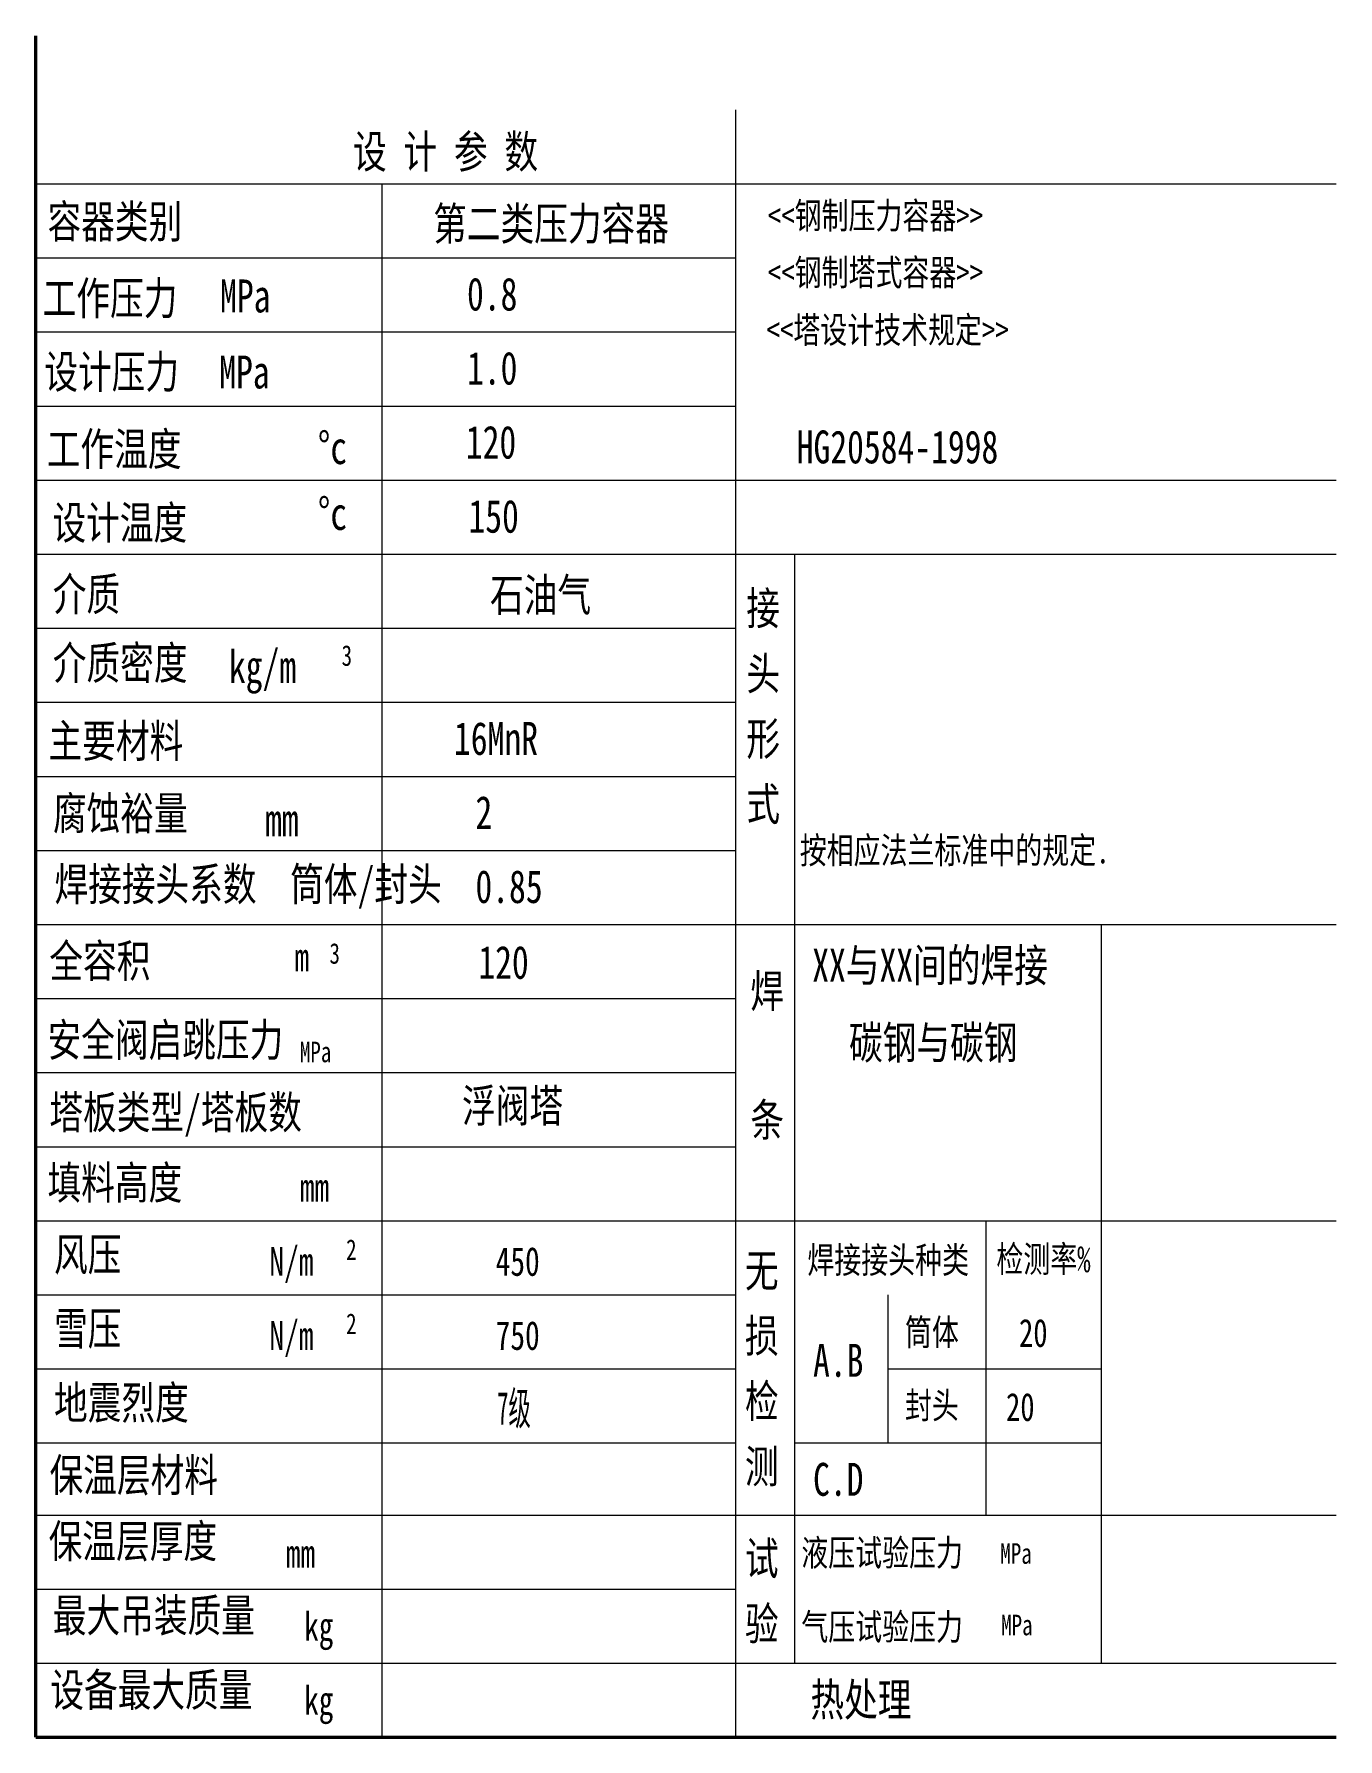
# Model space of a CAD drawing. Header units: millimetres. Extents: x -8058 to 12635, y -1342 to 1598.
# Drawn here: x -8058.3 to -7873.2, y -1204.4 to -962.3 of the extents above; entities that cross this region are included whole.
import ezdxf
from ezdxf.enums import TextEntityAlignment as Align

# ---------------------------------------------------------------- set-up
doc = ezdxf.new("R2010")
doc.units = ezdxf.units.MM
doc.header["$LTSCALE"] = 2
doc.layers.add('text', color=2, linetype='Continuous', lineweight=13)
doc.styles.add('ROMANS', font='', dxfattribs={"width": 0.75})
doc.styles.get("Standard").update_dxf_attribs({"font": '', "width": 0.5})
doc.styles.add('样式 2', font='', dxfattribs={"width": 0.75})
doc.styles.get('ROMANS').set_extended_font_data('宋体')
doc.styles.get('Standard').set_extended_font_data('宋体')
doc.styles.get('样式 2').set_extended_font_data('宋体')

msp = doc.modelspace()

# ---------------------------------------------------------------- texts
at = {"layer": 'text', "width": 0.75}
for s, height, style, p in [('容器类别', 4.6751, '样式 2', (-8056.388, -991.217)), ('第二类压力容器', 4.6751, '样式 2', (-8001.623, -991.525)), ('<<钢制压力容器>>', 3.7401, '样式 2', (-7954.116, -989.908)), ('<<钢制塔式容器>>', 3.7401, '样式 2', (-7954.116, -997.978)), ('工作压力', 4.6751, '样式 2', (-8057.077, -1002.114)), ('MPa', 4.6751, 'ROMANS', (-8031.883, -1001.785)), ('0.8', 4.6751, 'ROMANS', (-7996.821, -1001.518)), ('<<塔设计技术规定>>', 3.7401, '样式 2', (-7954.295, -1006.135)), ('设计压力', 4.6751, '样式 2', (-8056.838, -1012.561)), ('MPa', 4.6751, 'ROMANS', (-8032.005, -1012.584)), ('1.0', 4.6751, 'ROMANS', (-7996.821, -1012.037)), ('工作温度', 4.6751, '样式 2', (-8056.497, -1023.53)), ('120', 4.6751, 'ROMANS', (-7996.991, -1022.556)), ('HG20584-1998', 4.67512, 'ROMANS', (-7950.005, -1023.232)), ('设计温度', 4.6751, '样式 2', (-8055.693, -1033.987)), ('150', 4.6751, 'ROMANS', (-7996.617, -1033.075)), ('介质', 4.6751, '样式 2', (-8055.638, -1044.136)), ('石油气', 4.6751, '样式 2', (-7993.549, -1044.242)), ('接', 4.675, '样式 2', (-7957.155, -1046.142)), ('介质密度', 4.6751, '样式 2', (-8055.638, -1053.904)), ('kg/m', 4.6751, 'ROMANS', (-8030.634, -1054.417)), ('3', 2.922, 'ROMANS', (-8014.63, -1051.98)), ('头', 4.675, '样式 2', (-7957.155, -1055.414)), ('主要材料', 4.6751, '样式 2', (-8056.239, -1064.986)), ('16MnR', 4.6751, 'ROMANS', (-7998.672, -1064.632)), ('形', 4.675, '样式 2', (-7957.155, -1064.686)), ('腐蚀裕量', 4.6751, '样式 2', (-8055.614, -1075.267)), ('式', 4.675, '样式 2', (-7957.155, -1073.959)), ('mm', 4.6751, 'ROMANS', (-8025.514, -1076.181)), ('2', 4.675, 'ROMANS', (-7995.624, -1075.151)), ('按相应法兰标准中的规定.', 3.7401, '样式 2', (-7949.574, -1080.053)), ('0.85', 4.6751, 'ROMANS', (-7995.624, -1085.67)), ('全容积', 4.6751, '样式 2', (-8056.132, -1096.225)), ('3', 2.922, 'ROMANS', (-8016.352, -1094.292)), ('120', 4.6751, 'ROMANS', (-7995.213, -1096.435)), ('XX与XX间的焊接', 4.6751, '样式 2', (-7947.802, -1096.854)), ('m', 4.091, 'ROMANS', (-8021.332, -1095.396)), ('焊', 4.675, '样式 2', (-7956.584, -1100.505)), ('安全阀启跳压力', 4.6751, '样式 2', (-8056.388, -1107.456)), ('碳钢与碳钢', 4.6751, '样式 2', (-7942.58, -1107.837)), ('MPa', 2.922, 'ROMANS', (-8020.557, -1108.281)), ('塔板类型/塔板数', 4.6751, '样式 2', (-8056.132, -1117.719)), ('浮阀塔', 4.6751, '样式 2', (-7997.527, -1116.793)), ('条', 4.675, '样式 2', (-7956.584, -1118.813)), ('填料高度', 4.6751, '样式 2', (-8056.388, -1127.734)), ('mm', 4.0907, 'ROMANS', (-8020.557, -1128.103)), ('风压', 4.6751, '样式 2', (-8055.461, -1137.931)), ('N/m', 4.0907, 'ROMANS', (-8024.885, -1138.622)), ('2', 2.922, 'ROMANS', (-8013.99, -1136.368)), ('450', 4.0907, 'ROMANS', (-7992.755, -1138.622)), ('无', 4.675, '样式 2', (-7957.357, -1140.21)), ('焊接接头种类', 3.7401, '样式 2', (-7948.491, -1138.239)), ('检测率%', 3.7401, '样式 2', (-7921.654, -1138.106)), ('雪压', 4.6751, '样式 2', (-8055.461, -1148.45)), ('N/m', 4.0907, 'ROMANS', (-8024.885, -1149.141)), ('2', 2.922, 'ROMANS', (-8013.99, -1146.887)), ('750', 4.0907, 'ROMANS', (-7992.755, -1149.141)), ('损', 4.675, '样式 2', (-7957.357, -1149.483)), ('筒体', 3.7401, '样式 2', (-7934.629, -1148.499)), ('20', 3.9739, 'ROMANS', (-7918.437, -1148.716)), ('A.B', 4.6751, 'ROMANS', (-7947.686, -1152.965)), ('地震烈度', 4.6751, '样式 2', (-8055.461, -1158.969)), ('检', 4.675, '样式 2', (-7957.357, -1158.755)), ('封头', 3.7401, '样式 2', (-7934.629, -1158.891)), ('20', 3.9739, 'ROMANS', (-7920.283, -1159.235)), ('测', 4.675, '样式 2', (-7957.357, -1168.027)), ('C.D', 4.6751, 'ROMANS', (-7947.686, -1169.866)), ('保温层厚度', 4.6751, '样式 2', (-8056.224, -1178.643)), ('试', 4.675, '样式 2', (-7957.357, -1181.084)), ('液压试验压力', 3.7401, '样式 2', (-7949.354, -1179.823)), ('MPa', 2.922, 'ROMANS', (-7921.097, -1179.516)), ('mm', 4.0907, 'ROMANS', (-8022.562, -1180.09)), ('kg', 4.0907, 'ROMANS', (-8019.961, -1190.446)), ('验', 4.675, '样式 2', (-7957.357, -1190.356)), ('气压试验压力', 3.7401, '样式 2', (-7949.354, -1190.342)), ('MPa', 2.922, 'ROMANS', (-7920.976, -1189.672)), ('设备最大质量', 4.6751, '样式 2', (-8055.983, -1199.76)), ('热处理', 4.6751, '样式 2', (-7948.055, -1201.15)), ('kg', 4.0907, 'ROMANS', (-8019.961, -1200.965))]:
    msp.add_text(s, height=height, dxfattribs=dict(at, style=style)).set_placement(p)
at = {"layer": 'text', "style": 'ROMANS', "width": 0.75}
for p in [(-8015.923, -1020.985), (-8015.923, -1030.336)]:
    msp.add_text('%%Dc', height=4.6751, dxfattribs=at).set_placement(p, align=Align.MIDDLE_CENTER)
at = {"layer": 'text', "width": 0.5}
msp.add_text('7级', height=4.6751, dxfattribs=at).set_placement((-7992.53, -1159.771))
at = {"layer": 'text', "attachment_point": 7, "style": '样式 2'}
for s, insert, char_height, width in [('设 计 参 数', (-8013.007, -981.81), 4.6751, 40.63634), ('焊接接头系数  筒体/封头', (-8055.398, -1086.465), 4.67512, 85.73887), (' 保温层材料', (-8058.48, -1169.827), 4.6751, 41.10647), ('最大吊装质量 ', (-8055.633, -1189.735), 4.6751, 44.74993)]:
    msp.add_mtext(s, dxfattribs=dict(at, insert=insert, char_height=char_height, width=width))

# ---------------------------------------------------------------- linework, layer by layer
at = {"layer": 'text'}
for p, q in [((-7958.713, -973.012), (-7958.713, -1204.16)), ((-8058.059, -983.531), (-7873.392, -983.531)), ((-8008.936, -983.531), (-8008.936, -1204.16)), ((-8058.059, -994.05), (-7958.713, -994.05)), ((-8058.059, -1004.569), (-7958.713, -1004.569)), ((-8058.059, -1015.088), (-7958.713, -1015.088)), ((-8058.059, -1025.607), (-7873.392, -1025.607)), ((-8058.059, -1036.126), (-7873.392, -1036.126)), ((-7950.318, -1036.126), (-7950.318, -1193.641)), ((-8058.059, -1046.645), (-7958.713, -1046.645)), ((-8058.059, -1057.164), (-7958.713, -1057.164)), ((-8058.059, -1067.683), (-7958.713, -1067.683)), ((-8058.059, -1078.202), (-7958.713, -1078.202)), ((-8058.059, -1088.721), (-7873.392, -1088.721)), ((-7906.776, -1088.721), (-7906.776, -1193.641)), ((-8058.059, -1099.24), (-7958.713, -1099.24)), ((-8058.059, -1109.759), (-7958.713, -1109.759)), ((-8058.059, -1120.278), (-7958.713, -1120.278)), ((-8058.059, -1130.797), (-7873.392, -1130.797)), ((-7923.131, -1130.797), (-7923.131, -1172.669)), ((-8058.059, -1141.316), (-7958.713, -1141.316)), ((-7937.05, -1141.316), (-7937.05, -1162.354)), ((-8058.059, -1151.835), (-7958.713, -1151.835)), ((-7937.05, -1151.835), (-7906.776, -1151.835)), ((-8058.059, -1162.354), (-7958.713, -1162.354)), ((-7950.318, -1162.354), (-7906.776, -1162.354)), ((-8058.059, -1172.603), (-7873.392, -1172.603)), ((-8058.059, -1183.122), (-7958.713, -1183.122)), ((-8058.059, -1193.641), (-7873.392, -1193.641))]:
    msp.add_line(p, q, dxfattribs=at)
for points in [[(-8058.059, -962.493, 0.468, 0.468, 0), (-8058.059, -1204.16, 0.468, 0.468, 0)], [(-8058.059, -1204.16, 0.468, 0.468, 0), (-7873.392, -1204.16, 0.468, 0.468, 0)]]:
    msp.add_lwpolyline(points, format="xyseb", dxfattribs=at)

msp.set_redraw_order([(e.dxf.handle, doc.entitydb.next_handle()) for e in msp.query("TEXT MTEXT ATTDEF DIMENSION ARC_DIMENSION")])  # texts and dimensions are drawn at this point

doc.saveas('drawing.dxf')
